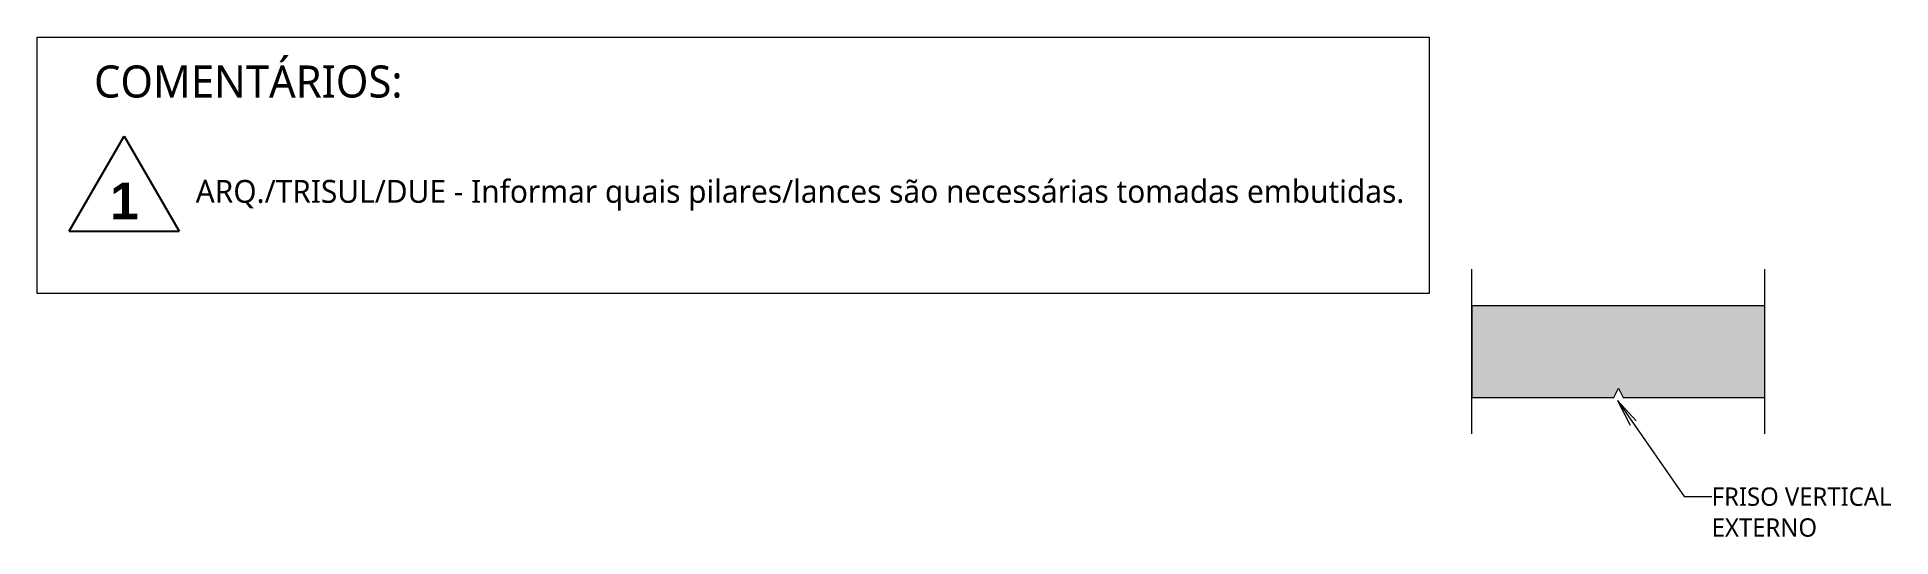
# Model space of a CAD drawing. Header units: centimetres. Extents: x -1981 to 73905, y -3196 to 88043.
# Drawn here: x 72893 to 73905, y 190 to 463 of the extents above; entities that cross this region are included whole.
import ezdxf

# ---------------------------------------------------------------- set-up
doc = ezdxf.new("R2010")
doc.units = ezdxf.units.CM
doc.layers.add('A-DETL', color=7, linetype='Continuous', lineweight=18, true_color=0x00a600)
for name, color, linetype, lineweight in [('A-DETL-GENF', 7, 'Continuous', 18), ('A-DETL-THIN', 7, 'Continuous', 25), ('G-ANNO-TEXT', 7, 'Continuous', 9)]:
    doc.layers.add(name, color=color, linetype=linetype, lineweight=lineweight)
doc.styles.add('Arial_B', font='', dxfattribs={"height": 20})
doc.styles.add('Gadugi_1', font='gadugi.ttf', dxfattribs={"height": 10})
doc.styles.add('Gadugi_4', font='gadugi.ttf', dxfattribs={"height": 12.5})
doc.styles.add('Gadugi_9', font='gadugi.ttf', dxfattribs={"height": 17.5})
doc.styles.get('Arial_B').set_extended_font_data('Arial', bold=True)

msp = doc.modelspace()

# ---------------------------------------------------------------- texts
at = {"layer": 'G-ANNO-TEXT', "attachment_point": 1}
for s, insert, char_height, width, style in [('COMENTÁRIOS:', (72924.27, 447.48), 17.5, 212.0463, 'Gadugi_9'), ('FRISO VERTICAL', (73807.43, 217.06), 10, 123.8607, 'Gadugi_1'), ('EXTERNO', (73807.43, 200.19), 10, 72.9536, 'Gadugi_1')]:
    msp.add_mtext(s, dxfattribs=dict(at, insert=insert, char_height=char_height, width=width, style=style))
at = {"layer": 'G-ANNO-TEXT', "color": 1, "true_color": 0xff0000, "attachment_point": 1}
for s, insert, char_height, width, style in [('ARQ./TRISUL/DUE - Informar quais pilares/lances são necessárias tomadas embutidas.', (72979.79, 384.99), 12.5, 803.2909, 'Gadugi_4'), ('\\fArial|b1|i0|c0|p34|;1', (72933.09, 383.56), 20, 18.8397, 'Arial_B')]:
    msp.add_mtext(s, dxfattribs=dict(at, insert=insert, char_height=char_height, width=width, style=style))

# ---------------------------------------------------------------- hatches: boundary and pattern name
at = {"layer": 'A-DETL-GENF', "true_color": 0xa6a6a6}
msp.add_hatch(color=253, dxfattribs=at).paths.add_polyline_path([(73836.53, 266.26), (73836.53, 316.26), (73676.53, 316.26), (73676.53, 266.26), (73754.03, 266.26), (73756.53, 271.26), (73759.03, 266.26)], flags=0)

# ---------------------------------------------------------------- linework, layer by layer
at = {"layer": 'A-DETL', "color": 7}
for p, q in [((72893.19, 463), (73653.19, 463)), ((72893.19, 323), (72893.19, 463)), ((73653.19, 463), (73653.19, 323)), ((73676.53, 246.26), (73676.53, 336.26)), ((73836.53, 246.26), (73836.53, 336.26)), ((73653.19, 323), (72893.19, 323)), ((73836.53, 316.26), (73676.53, 316.26)), ((73676.53, 316.26), (73676.53, 266.26)), ((73836.53, 266.26), (73836.53, 316.26)), ((73676.53, 266.26), (73754.03, 266.26)), ((73754.03, 266.26), (73756.53, 271.26)), ((73756.53, 271.26), (73759.03, 266.26)), ((73759.03, 266.26), (73836.53, 266.26))]:
    msp.add_line(p, q, dxfattribs=at)
at = {"layer": 'A-DETL-THIN'}
for p, q in [((72910.71, 356.96), (72940.71, 408.92)), ((72940.71, 408.92), (72970.71, 356.96)), ((72910.71, 356.96), (72970.71, 356.96))]:
    msp.add_line(p, q, dxfattribs=at)
at = {"layer": 'G-ANNO-TEXT'}
for p, q in [((73756.09, 264.6), (73766.25, 253.4)), ((73756.09, 264.6), (73763.01, 251.15)), ((73756.09, 264.6), (73792.47, 212.06)), ((73792.47, 212.06), (73807.43, 212.06))]:
    msp.add_line(p, q, dxfattribs=at)

msp.set_redraw_order([(e.dxf.handle, doc.entitydb.next_handle()) for e in msp.query("TEXT MTEXT ATTDEF DIMENSION ARC_DIMENSION")])  # texts and dimensions are drawn at this point

doc.saveas('drawing.dxf')
